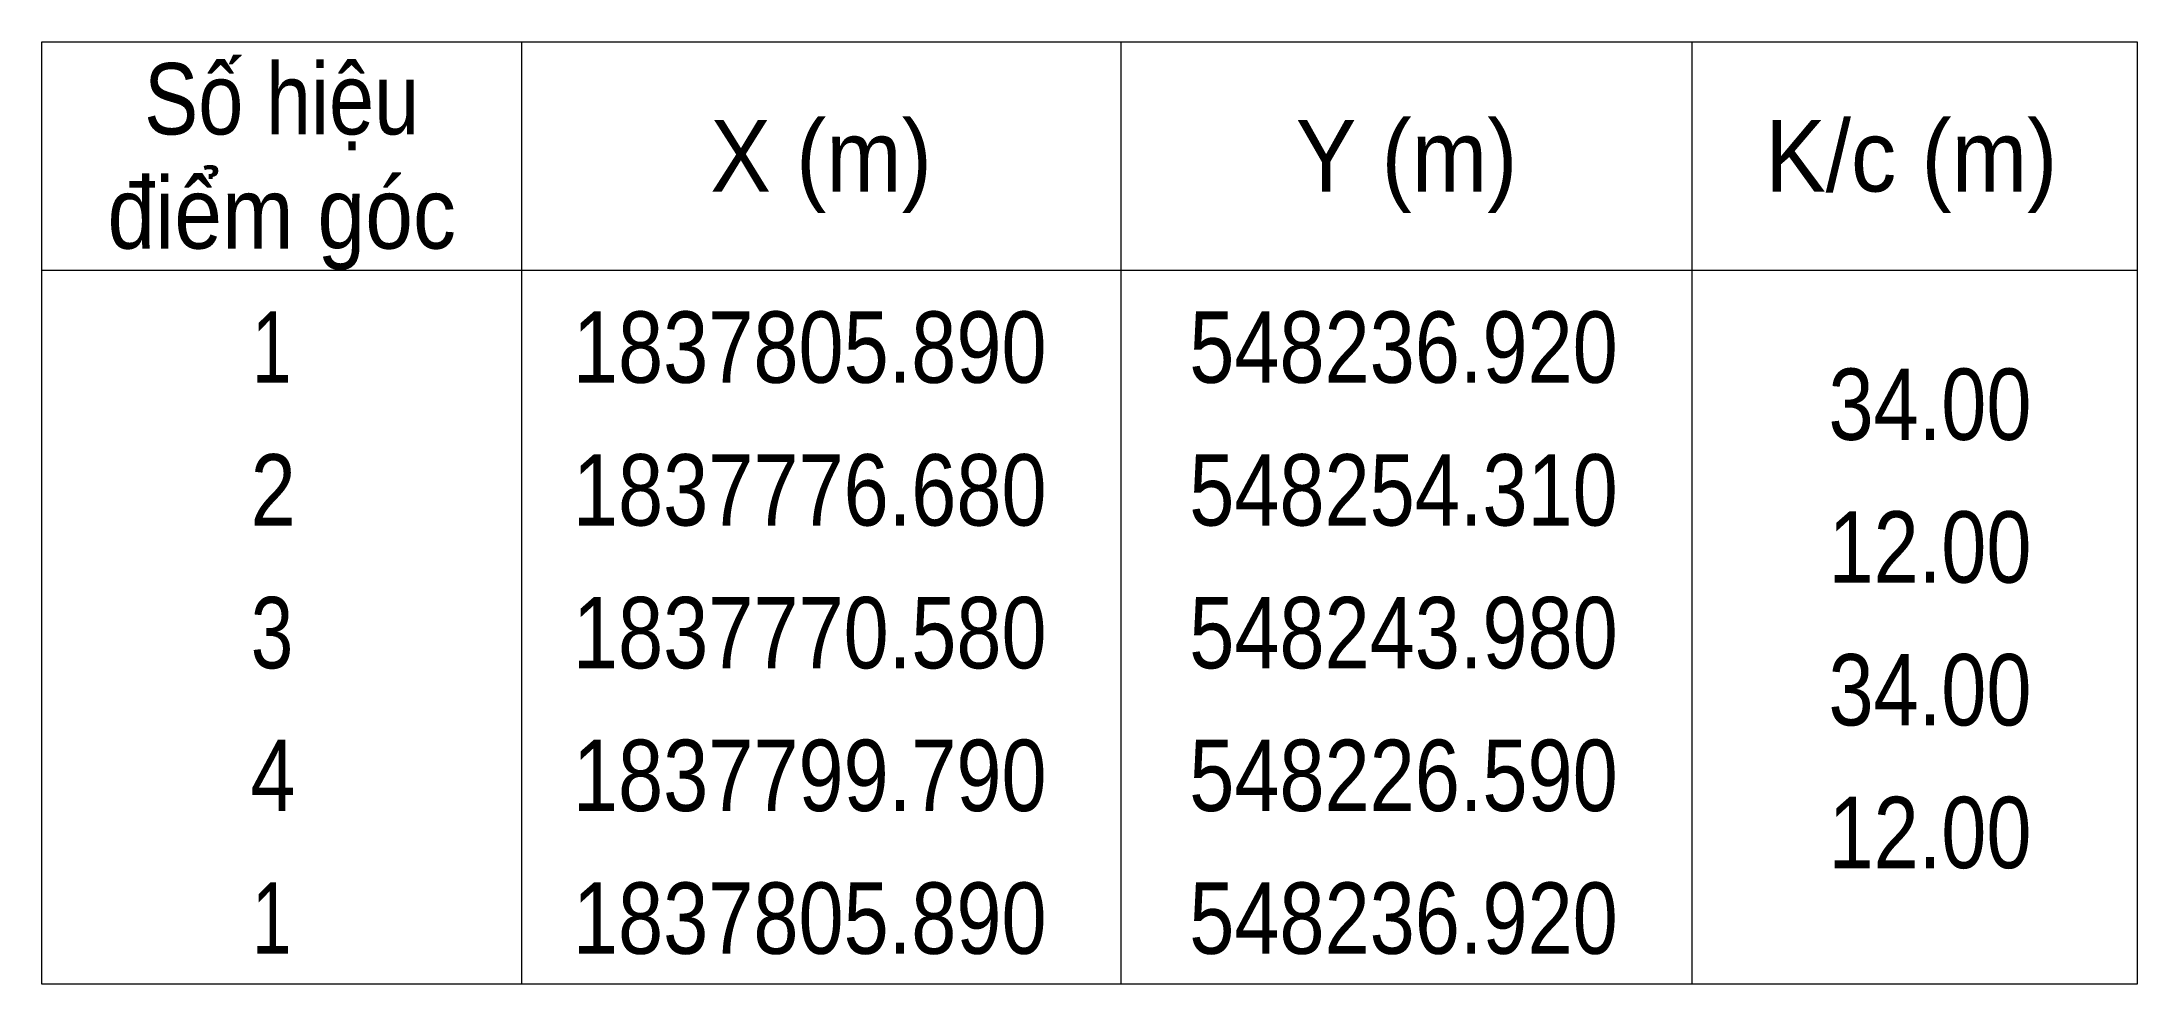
# Model space of a CAD drawing. Header units: metres. Extents: x 548121 to 548900, y 1837714 to 1837870.
# Drawn here: x 548121.15 to 548157.85, y 1837787.66 to 1837804.16 of the extents above; entities that cross this region are included whole.
import ezdxf
from ezdxf.enums import TextEntityAlignment as Align

# ---------------------------------------------------------------- set-up
doc = ezdxf.new("R2010")
doc.units = ezdxf.units.M
doc.header["$LTSCALE"] = 0.55
doc.layers.add('63', color=7, linetype='Continuous', lineweight=13)

msp = doc.modelspace()

# ---------------------------------------------------------------- texts
at = {"layer": '63'}
for s, width, p in [('Số hiệu', 0.85, (548125.35, 1837802.54)), ('X (m)', 0.95, (548134.8, 1837801.54)), ('Y (m)', 0.95, (548145.055, 1837801.54)), ('K/c (m)', 0.95, (548153.895, 1837801.54)), ('điểm góc', 0.9, (548125.35, 1837800.54)), (' 1', 0.75, (548125, 1837798.19)), ('1837805.890', 0.85, (548134.6, 1837798.19)), ('548236.920', 0.85, (548145, 1837798.19)), (' 2', 0.85, (548125.005, 1837795.69)), ('1837776.680', 0.85, (548134.6, 1837795.69)), ('548254.310', 0.85, (548145, 1837795.69)), (' 3', 0.8, (548124.995, 1837793.19)), ('1837770.580', 0.85, (548134.6, 1837793.19)), ('548243.980', 0.85, (548145, 1837793.19)), (' 4', 0.85, (548125, 1837790.69)), ('1837799.790', 0.85, (548134.6, 1837790.69)), ('548226.590', 0.85, (548145, 1837790.69)), (' 1', 0.75, (548125, 1837788.19)), ('1837805.890', 0.85, (548134.6, 1837788.19)), ('548236.920', 0.85, (548145, 1837788.19))]:
    msp.add_text(s, height=1.25, dxfattribs=dict(at, width=width)).set_placement(p, align=Align.CENTER)
at = {"layer": '63', "width": 0.85}
for s, p in [('34.00', (548156, 1837797.19)), ('12.00', (548156, 1837794.69)), ('34.00', (548156, 1837792.19)), ('12.00', (548156, 1837789.69))]:
    msp.add_text(s, height=1.25, dxfattribs=at).set_placement(p, align=Align.RIGHT)

# ---------------------------------------------------------------- linework, layer by layer
at = {"layer": '63'}
for p, q in [((548129.55, 1837804.16), (548129.55, 1837787.66)), ((548140.05, 1837804.16), (548140.05, 1837787.66)), ((548150.05, 1837804.16), (548150.05, 1837787.66)), ((548121.15, 1837800.16), (548157.85, 1837800.16))]:
    msp.add_line(p, q, dxfattribs=at)
msp.add_lwpolyline([(548121.15, 1837804.16), (548157.85, 1837804.16), (548157.85, 1837787.66), (548121.15, 1837787.66)], close=True, dxfattribs=at)

msp.set_redraw_order([(e.dxf.handle, doc.entitydb.next_handle()) for e in msp.query("TEXT MTEXT ATTDEF DIMENSION ARC_DIMENSION")])  # texts and dimensions are drawn at this point

doc.saveas('drawing.dxf')
